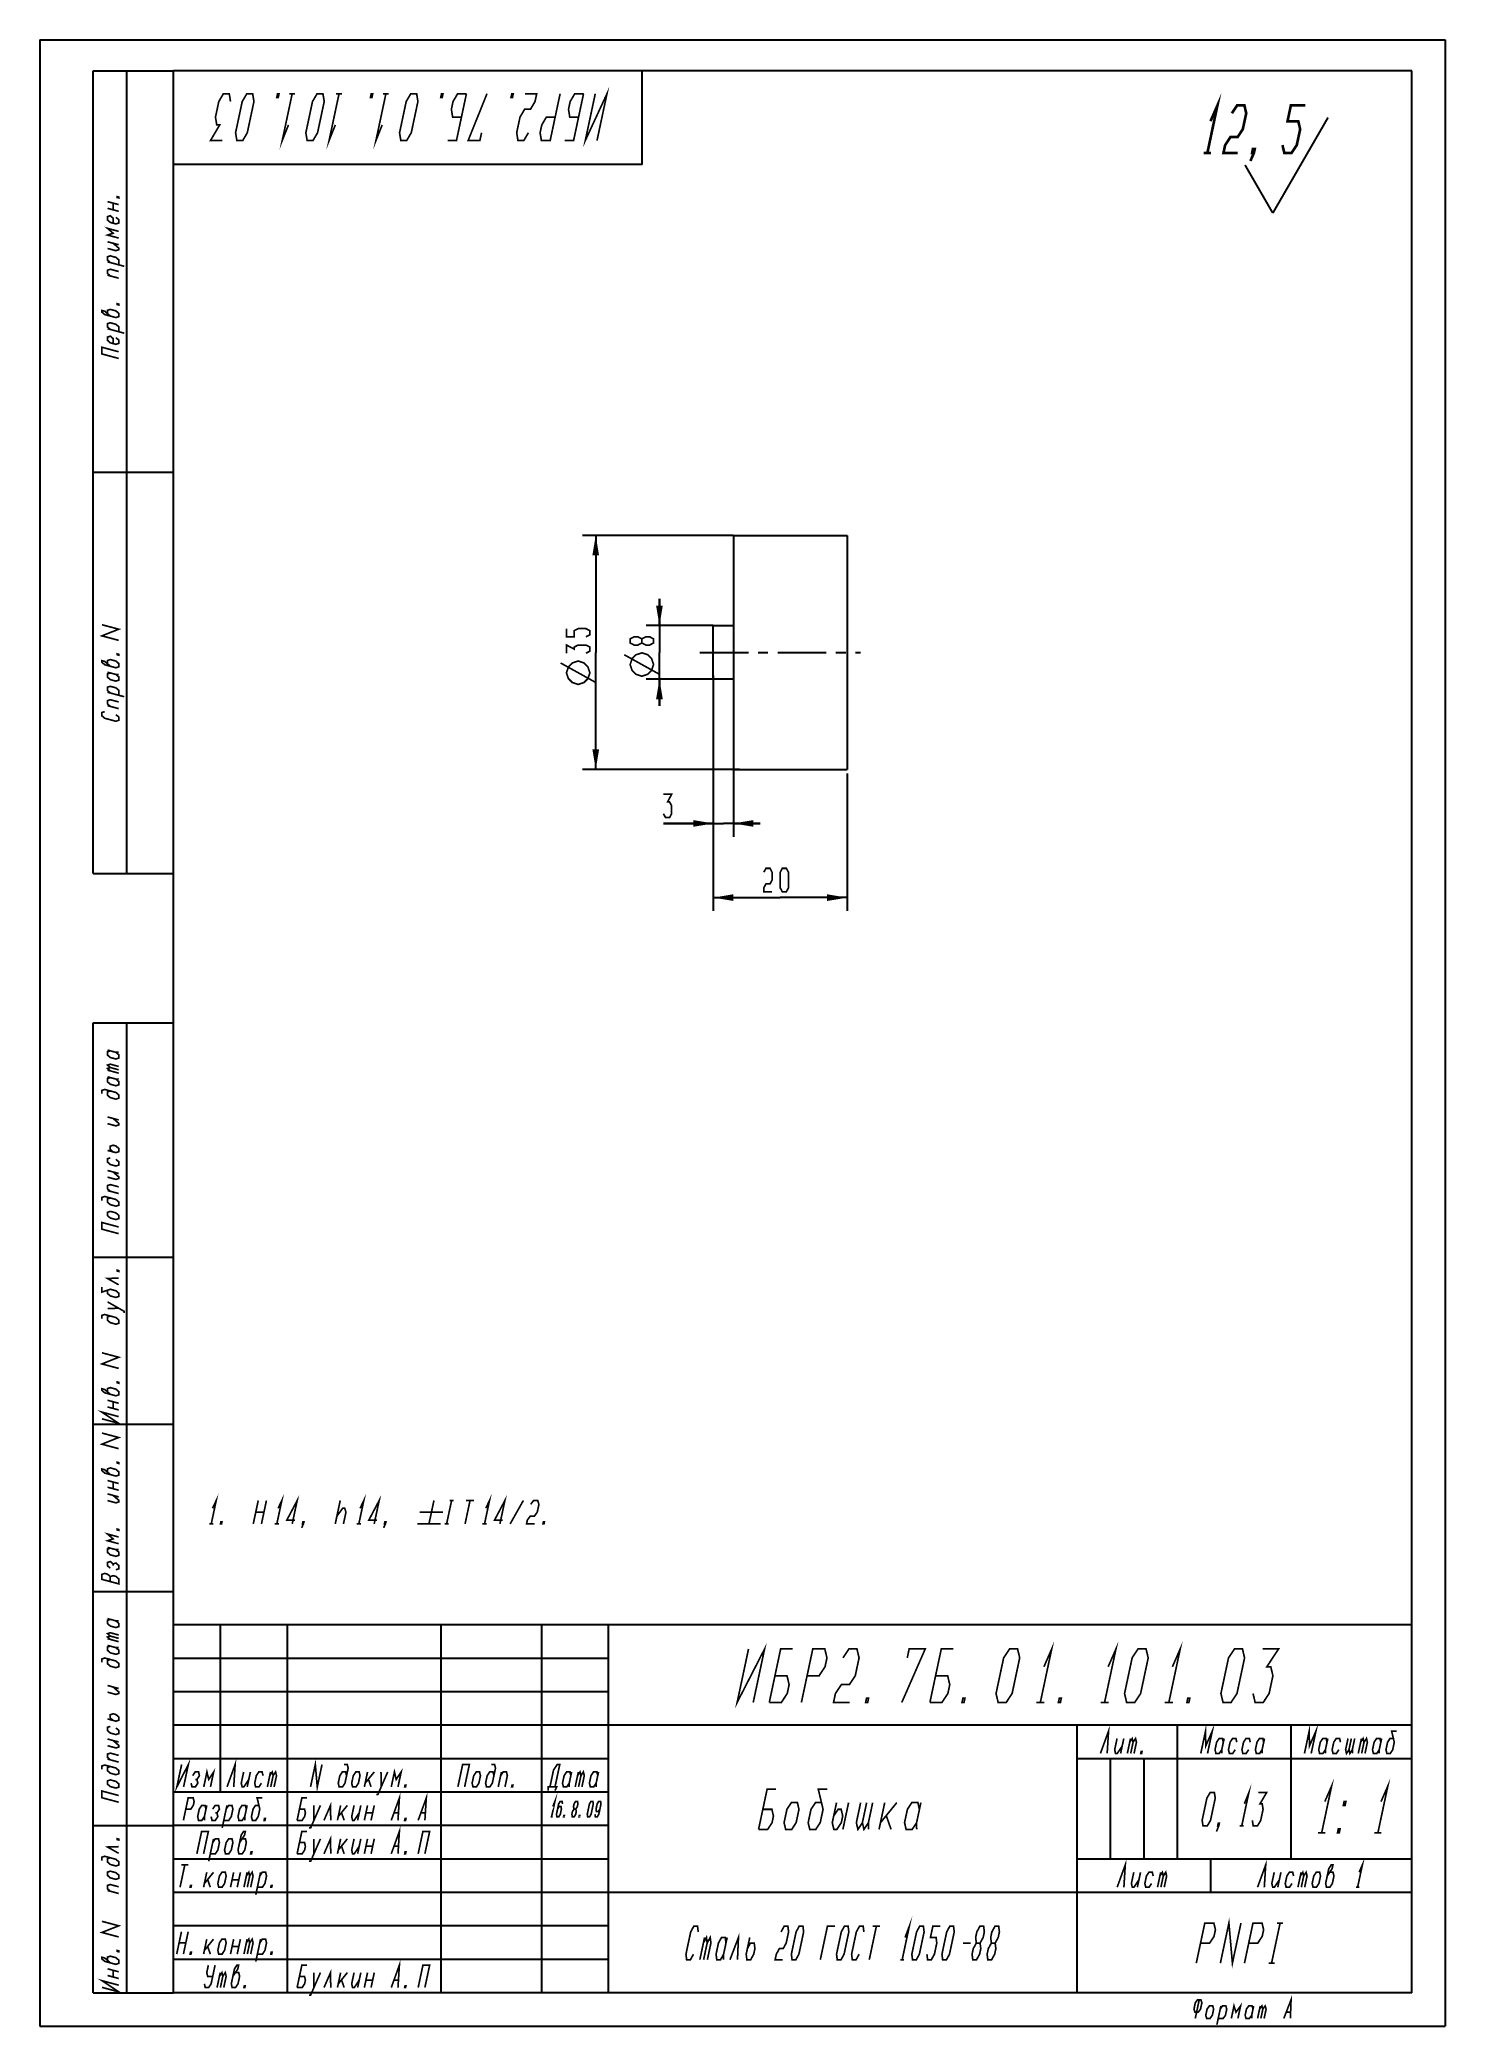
# Model space of a CAD drawing. Header units: millimetres. Extents: x 0 to 210, y 0 to 297.
import ezdxf

# ---------------------------------------------------------------- set-up
doc = ezdxf.new("R2010")
doc.units = ezdxf.units.MM
doc.header["$LTSCALE"] = 19.36
doc.linetypes.add('CENTER', pattern=[0.6, 0.375, -0.075, 0.075, -0.075])
doc.layers.get('0').update_dxf_attribs({"linetype": 'CONTINUOUS'})
for name, color, linetype in [('ALL_AXIS', 7, 'CONTINUOUS'), ('ALL_DIMENSIONS', 7, 'CONTINUOUS'), ('ALL_SURF_FIN', 7, 'CONTINUOUS')]:
    doc.layers.add(name, color=color, linetype=linetype)
doc.styles.get("Standard").update_dxf_attribs({"font": 'txt', "width": 0.7})
doc.dimstyles.new('DIMSTYLE_1', dxfattribs={"dimtxt": 3.5, "dimasz": 3, "dimexe": 0.18, "dimexo": 0.0625, "dimgap": 0.09, "dimtad": 1, "dimdec": 5, "dimdsep": 46, "dimtxsty": 'STANDARD', "dimblk": '_FILLED', "dimblk1": '_FILLED', "dimblk2": '_FILLED', "dimcen": 0.09, "dimadec": 0, "dimazin": 0, "dimtp": 0.2, "dimtm": 0.2, "dimtfac": 1, "dimtdec": 5, "dimtofl": 0, "dimtmove": 0, "dimatfit": 3, "dimldrblk": '_FILLED', "dimfxl": 1, "dimtolj": 1, "dimarcsym": 0})
doc.dimstyles.new('DIMSTYLE_2', dxfattribs={"dimtxt": 3.5, "dimasz": 3, "dimexe": 0.18, "dimexo": 0.0625, "dimgap": 0.09, "dimtad": 1, "dimdsep": 46, "dimtxsty": 'STANDARD', "dimblk": '_FILLED', "dimblk1": '_FILLED', "dimblk2": '_FILLED', "dimcen": 0.09, "dimadec": 0, "dimazin": 0, "dimtp": 0.3, "dimtm": 0.3, "dimtfac": 1, "dimtofl": 0, "dimtmove": 0, "dimatfit": 3, "dimldrblk": '_FILLED', "dimfxl": 1, "dimtolj": 1, "dimarcsym": 0})
doc.dimstyles.new('DIMSTYLE_3', dxfattribs={"dimtxt": 3.5, "dimasz": 3, "dimexe": 0.18, "dimexo": 0.0625, "dimgap": 0.09, "dimtad": 1, "dimdec": 5, "dimdsep": 46, "dimtxsty": 'STANDARD', "dimblk": '_FILLED', "dimblk1": '_FILLED', "dimblk2": '_FILLED', "dimcen": 0.09, "dimadec": 0, "dimazin": 0, "dimtp": 0.1, "dimtm": 0.1, "dimtfac": 1, "dimtdec": 5, "dimtofl": 0, "dimtmove": 0, "dimatfit": 3, "dimldrblk": '_FILLED', "dimfxl": 1, "dimtolj": 1, "dimarcsym": 0})
doc.dimstyles.new('DIMSTYLE_4', dxfattribs={"dimtxt": 3.5, "dimasz": 3, "dimexe": 0.18, "dimexo": 0.0625, "dimgap": 0.09, "dimtad": 1, "dimdsep": 46, "dimtxsty": 'STANDARD', "dimblk": '_FILLED', "dimblk1": '_FILLED', "dimblk2": '_FILLED', "dimcen": 0.09, "dimadec": 0, "dimazin": 0, "dimtp": 0.2, "dimtm": 0.2, "dimtfac": 1, "dimtofl": 0, "dimtmove": 0, "dimatfit": 3, "dimldrblk": '_FILLED', "dimfxl": 1, "dimtolj": 1, "dimarcsym": 0})

msp = doc.modelspace()

# ---------------------------------------------------------------- blocks, each defined once
blk = doc.blocks.new('_FILLED')
at = {"color": 0, "linetype": 'BYBLOCK'}
blk.add_solid([(0, 0), (-1, 0.167), (-1, -0.167)], dxfattribs=at)
blk = doc.blocks.new('*D0')
at = {"layer": 'ALL_DIMENSIONS', "color": 2, "linetype": 'CONTINUOUS'}
for p, q in [((100.64, 201.47), (100.64, 166.74)), ((120.64, 187.3), (120.64, 166.74)), ((100.64, 168.74), (110.64, 168.74)), ((120.64, 168.74), (110.64, 168.74))]:
    blk.add_line(p, q, dxfattribs=at)
at = {"layer": 'ALL_DIMENSIONS', "color": 2, "linetype": 'CONTINUOUS', "xscale": 3, "yscale": 3, "zscale": 3, "rotation": 180}
blk.add_blockref('_FILLED', (100.64, 168.74), dxfattribs=at)
at = {"layer": 'ALL_DIMENSIONS', "color": 2, "linetype": 'CONTINUOUS', "xscale": 3, "yscale": 3, "zscale": 3}
blk.add_blockref('_FILLED', (120.64, 168.74), dxfattribs=at)
blk = doc.blocks.new('*D1')
at = {"layer": 'ALL_DIMENSIONS', "color": 2, "linetype": 'CONTINUOUS'}
for p, q in [((103.61, 222.9), (81.07, 222.9)), ((83.07, 222.9), (83.07, 205.4)), ((83.07, 187.9), (83.07, 205.4)), ((104.53, 187.9), (81.07, 187.9))]:
    blk.add_line(p, q, dxfattribs=at)
at = {"layer": 'ALL_DIMENSIONS', "color": 2, "linetype": 'CONTINUOUS', "xscale": 3, "yscale": 3, "zscale": 3}
for p, rotation in [((83.07, 222.9), 90), ((83.07, 187.9), 270)]:
    blk.add_blockref('_FILLED', p, dxfattribs=dict(at, rotation=rotation))
blk = doc.blocks.new('*D2')
at = {"layer": 'ALL_DIMENSIONS', "color": 2, "linetype": 'CONTINUOUS'}
for p, q in [((100.64, 201.93), (100.64, 177.83)), ((103.64, 187.77), (103.64, 177.83)), ((100.64, 179.83), (93.19, 179.83)), ((93.19, 179.83), (102.14, 179.83)), ((107.64, 179.83), (102.14, 179.83)), ((103.64, 179.83), (107.64, 179.83))]:
    blk.add_line(p, q, dxfattribs=at)
at = {"layer": 'ALL_DIMENSIONS', "color": 2, "linetype": 'CONTINUOUS', "xscale": 3, "yscale": 3, "zscale": 3}
blk.add_blockref('_FILLED', (100.64, 179.83), dxfattribs=at)
at = {"layer": 'ALL_DIMENSIONS', "color": 2, "linetype": 'CONTINUOUS', "xscale": 3, "yscale": 3, "zscale": 3, "rotation": 180}
blk.add_blockref('_FILLED', (103.64, 179.83), dxfattribs=at)
blk = doc.blocks.new('*D3')
at = {"layer": 'ALL_DIMENSIONS', "color": 2, "linetype": 'CONTINUOUS'}
for p, q in [((92.59, 209.4), (92.59, 213.4)), ((92.59, 213.4), (92.59, 205.4)), ((100.64, 209.4), (90.59, 209.4)), ((92.59, 197.4), (92.59, 205.4)), ((100.64, 201.4), (90.59, 201.4)), ((92.59, 201.4), (92.59, 197.4))]:
    blk.add_line(p, q, dxfattribs=at)
at = {"layer": 'ALL_DIMENSIONS', "color": 2, "linetype": 'CONTINUOUS', "xscale": 3, "yscale": 3, "zscale": 3}
for p, rotation in [((92.59, 209.4), 270), ((92.59, 201.4), 90)]:
    blk.add_blockref('_FILLED', p, dxfattribs=dict(at, rotation=rotation))
blk = doc.blocks.new('SYM_2_BL0', base_point=(183.21, 279.14))
at = {"layer": 'ALL_SURF_FIN', "color": 2, "linetype": 'CONTINUOUS'}
for points, const_width in [([(174.93, 284.82), (175.97, 287.2), (174.46, 280.06)], 0.396), ([(178.13, 286.01), (178.92, 287.2), (179.99, 287.2), (180.27, 286.01), (179.76, 283.63), (178.98, 282.44), (177.91, 282.44), (177.12, 281.25), (176.86, 280.06), (179.01, 280.06)], 0.396), ([(184.24, 271.08), (192.49, 285.37)], 0.297), ([(185.68, 281.25), (185.96, 280.06), (187.03, 280.06), (187.82, 281.25), (188.33, 283.63), (188.04, 284.82), (186.44, 284.82), (186.94, 287.2), (189.09, 287.2)], 0.396), ([(173.92, 280.06), (174.99, 280.06)], 0.396), ([(181.41, 280.06), (181.15, 280.06), (181.27, 280.66), (181.54, 280.66), (181.41, 280.06), (180.89, 278.87)], 0.396), ([(184.24, 271.08), (180.09, 278.27)], 0.297)]:
    blk.add_lwpolyline(points, dxfattribs=dict(at, const_width=const_width))

# ---------------------------------------------------------------- dimensions: what is measured, and where the dimension line sits
at = {"layer": 'ALL_DIMENSIONS', "color": 2, "linetype": 'CONTINUOUS'}
for base, p1, p2, dimstyle, picture, middle in [((83.071403, 222.896374), (104.533941, 187.896374), (103.605306, 222.896374), 'DIMSTYLE_2', '*D1', (82.196403, 200.613041)), ((92.589913, 209.396374), (100.640234, 201.396374), (100.640234, 209.396374), 'DIMSTYLE_4', '*D3', (91.714913, 201.838041))]:
    dim = msp.add_linear_dim(base=base, p1=p1, p2=p2, angle=90, text='%%c<>', dimstyle=dimstyle, dxfattribs=at)
    dim.commit()
    dim.dimension.update_dxf_attribs({"geometry": picture, "text_midpoint": middle, "dimtype": 160})
for base, p1, p2, dimstyle, picture, middle in [((103.640234, 179.830469), (100.640234, 201.929819), (103.640234, 187.768134), 'DIMSTYLE_3', '*D2', (93.189788, 180.705469)), ((120.640234, 168.743727), (100.640234, 201.465502), (120.640234, 187.303816), 'DIMSTYLE_1', '*D0', (108.190234, 169.618727))]:
    dim = msp.add_linear_dim(base=base, p1=p1, p2=p2, dimstyle=dimstyle, dxfattribs=at)
    dim.commit()
    dim.dimension.update_dxf_attribs({"geometry": picture, "text_midpoint": middle, "dimtype": 160})

# ---------------------------------------------------------------- linework, layer by layer
at = {"color": 7, "linetype": 'CONTINUOUS'}
for p, q in [((0, 297), (0, 0)), ((0, 297), (210, 297)), ((210, 297), (210, 0)), ((8, 172.349899), (8, 292.349899)), ((8, 292.349899), (20, 292.349899)), ((13, 172.349899), (13, 292.349899)), ((90, 292.349899), (20, 292.349899)), ((20, 278.349899), (20, 292.349899)), ((20, 172.349899), (20, 292.349899)), ((20, 5), (20, 292.349899)), ((205, 292.349899), (20, 292.349899)), ((90, 278.349899), (90, 292.349899)), ((205, 5), (205, 292.349899)), ((90, 278.349899), (20, 278.349899)), ((8, 232.349899), (20, 232.349899)), ((8, 172.349899), (20, 172.349899)), ((8, 5), (8, 150)), ((8, 150), (20, 150)), ((13, 5), (13, 150)), ((20, 5), (20, 150)), ((8, 115), (20, 115)), ((8, 90), (20, 90)), ((8, 65), (20, 65)), ((205, 60), (20, 60)), ((20, 5), (20, 60)), ((27, 35), (27, 60)), ((37, 5), (37, 60)), ((60, 5), (60, 60)), ((75, 5), (75, 60)), ((85, 5), (85, 60)), ((205, 5), (205, 60)), ((85, 55), (20, 55)), ((85, 50), (20, 50)), ((205, 45), (20, 45)), ((155, 5), (155, 45)), ((170, 25), (170, 45)), ((187, 25), (187, 45)), ((85, 40), (20, 40)), ((205, 40), (155, 40)), ((160, 25), (160, 40)), ((165, 25), (165, 40)), ((85, 35), (20, 35)), ((8, 30), (20, 30)), ((85, 30), (20, 30)), ((85, 25), (20, 25)), ((205, 25), (155, 25)), ((175, 20), (175, 25)), ((205, 20), (20, 20)), ((85, 15), (20, 15)), ((85, 10), (20, 10)), ((8, 5), (20, 5)), ((205, 5), (20, 5)), ((205, 5), (20, 5)), ((0, 0), (210, 0))]:
    msp.add_line(p, q, dxfattribs=at)
at = {"color": 2, "linetype": 'CONTINUOUS', "const_width": 0.25}
for points in [[(27.262108, 281.928088), (25.512109, 281.928088), (26.88307, 284.26142), (26.445573, 284.26142), (26.256049, 285.428086), (26.752016, 287.761418), (27.437496, 288.928084), (28.312501, 288.928084), (28.502015, 287.761418)], [(31.812499, 288.928084), (32.002013, 287.761418), (31.01009, 283.094754), (30.324609, 281.928088), (29.449604, 281.928088), (29.260091, 283.094754), (30.252014, 287.761418), (30.937505, 288.928084), (31.812499, 288.928084)], [(35.531251, 288.928084), (35.750005, 288.928084), (35.626008, 288.344762), (35.407254, 288.344762), (35.531251, 288.928084)], [(37.164321, 284.26142), (36.230857, 281.928088), (37.718747, 288.928084)], [(38.156255, 288.928084), (37.28125, 288.928084)], [(42.312504, 288.928084), (42.502018, 287.761418), (41.510084, 283.094754), (40.824604, 281.928088), (39.949609, 281.928088), (39.760085, 283.094754), (40.752019, 287.761418), (41.437499, 288.928084), (42.312504, 288.928084)], [(44.164317, 284.26142), (43.230854, 281.928088), (44.718754, 288.928084)], [(45.156251, 288.928084), (44.281246, 288.928084)], [(49.531254, 288.928084), (49.749997, 288.928084), (49.626011, 288.344762), (49.407257, 288.344762), (49.531254, 288.928084)], [(51.164324, 284.26142), (50.23085, 281.928088), (51.71875, 288.928084)], [(52.156247, 288.928084), (51.281253, 288.928084)], [(56.312496, 288.928084), (56.502021, 287.761418), (55.510087, 283.094754), (54.824606, 281.928088), (53.949602, 281.928088), (53.760088, 283.094754), (54.752021, 287.761418), (55.437502, 288.928084), (56.312496, 288.928084)], [(60.031248, 288.928084), (60.250002, 288.928084), (60.126005, 288.344762), (59.907262, 288.344762), (60.031248, 288.928084)], [(63.75, 288.928084), (62.2621, 281.928088), (60.949608, 281.928088)], [(63.75, 288.928084), (62.437498, 288.928084), (61.752018, 287.761418), (61.504034, 286.594752), (61.693548, 285.428086), (63.00605, 285.428086)], [(66.812501, 288.928084), (64.012109, 281.928088), (65.762108, 281.928088), (66.010092, 283.094754)], [(70.531253, 288.928084), (70.749996, 288.928084), (70.62601, 288.344762), (70.407256, 288.344762), (70.531253, 288.928084)], [(73.010088, 283.094754), (72.324607, 281.928088), (71.449603, 281.928088), (71.260089, 283.094754), (71.756056, 285.428086), (72.441536, 286.594752), (73.31653, 286.594752), (74.002021, 287.761418), (74.250005, 288.928084), (72.499995, 288.928084)], [(77.750003, 288.928084), (76.262103, 281.928088), (74.949601, 281.928088), (74.760087, 283.094754), (75.00807, 284.26142), (75.693551, 285.428086), (77.006053, 285.428086)], [(81.250001, 288.928084), (79.762101, 281.928088), (78.449609, 281.928088)], [(81.250001, 288.928084), (79.937499, 288.928084), (79.252019, 287.761418), (79.004035, 286.594752), (79.193549, 285.428086), (80.506051, 285.428086)], [(83.262109, 281.928088), (84.749999, 288.928084), (81.5121, 281.928088), (83, 288.928084)], [(11.794094, 273.47491), (11.794094, 273.349893), (11.58576, 273.40573), (11.58576, 273.530727), (11.794094, 273.47491)], [(10.127428, 272.796477), (11.794094, 272.349902)], [(11.794094, 271.349891), (10.127428, 271.796486)], [(10.960764, 269.573197), (10.960764, 270.323195), (10.544096, 270.684842), (10.127428, 270.546482), (10.127428, 270.046477), (10.544096, 269.68483), (11.377426, 269.461543), (11.794094, 269.599902), (11.794094, 270.099908), (11.377426, 270.461555)], [(10.960764, 271.573199), (10.960764, 272.573189)], [(11.794094, 267.349908), (10.127428, 267.796482), (10.960764, 268.07318), (10.127428, 268.796473), (11.794094, 268.349898)], [(10.127428, 266.796471), (11.794094, 266.349896)], [(10.127428, 265.79648), (11.377426, 265.461539), (11.794094, 265.599898), (11.794094, 265.849891), (10.960764, 266.573184)], [(11.794094, 263.349904), (11.794094, 264.099902), (11.377426, 264.461549), (10.544096, 264.684836), (10.127428, 264.546477), (10.127428, 264.046471), (10.544096, 263.684846)], [(12.62743, 263.126617), (10.127428, 263.796479)], [(10.544096, 261.684844), (10.127428, 262.04649), (10.127428, 262.546475), (10.544096, 262.684834), (11.794094, 262.349893)], [(11.794094, 261.349902), (10.127428, 261.796477)], [(10.544096, 255.684838), (9.71076, 256.408131), (9.294097, 256.519764), (9.294097, 256.269771), (9.71076, 255.908125), (11.377426, 255.461551), (11.794094, 255.59991), (11.794094, 256.099895), (11.377426, 256.461541), (10.544096, 256.684828), (10.127428, 256.54649), (10.127428, 256.046484)], [(11.794094, 257.474895), (11.794094, 257.349898), (11.58576, 257.405715), (11.58576, 257.530732), (11.794094, 257.474895)], [(11.794094, 253.349895), (11.794094, 254.099893), (11.377426, 254.461539), (10.544096, 254.684826), (10.127428, 254.546488), (10.127428, 254.046482), (10.544096, 253.684836)], [(12.62743, 253.126607), (10.127428, 253.79649)], [(10.960764, 251.57318), (10.960764, 252.323199), (10.544096, 252.684846), (10.127428, 252.546486), (10.127428, 252.04648), (10.544096, 251.684834), (11.377426, 251.461547), (11.794094, 251.599906), (11.794094, 252.099891), (11.377426, 252.461537)], [(11.794094, 249.349891), (9.294097, 250.019773), (9.294097, 251.019764), (11.794094, 250.349902)], [(11.794094, 207.204057), (9.294097, 207.873939), (11.794094, 208.870729), (9.294097, 209.540611)], [(11.794094, 205.120738), (11.794094, 204.995742), (11.58576, 205.051559), (11.58576, 205.176555), (11.794094, 205.120738)], [(10.544096, 203.33066), (9.71076, 204.053953), (9.294097, 204.165607), (9.294097, 203.915615), (9.71076, 203.553969), (11.377426, 203.107373), (11.794094, 203.245732), (11.794094, 203.745738), (11.377426, 204.107385), (10.544096, 204.330672), (10.127428, 204.192313), (10.127428, 203.692307)], [(10.127428, 202.442324), (11.377426, 202.107383), (11.794094, 202.120725)], [(10.544096, 202.33067), (10.127428, 202.192311), (10.127428, 201.692305), (10.544096, 201.33068), (11.377426, 201.107371), (11.794094, 201.24573), (11.794094, 201.745736), (11.377426, 202.107383)], [(11.794094, 198.995736), (11.794094, 199.745734), (11.377426, 200.107381), (10.544096, 200.330668), (10.127428, 200.192309), (10.127428, 199.692324), (10.544096, 199.330678)], [(12.62743, 198.772449), (10.127428, 199.442311)], [(9.71076, 196.553951), (9.294097, 196.415613), (9.294097, 195.915607), (9.71076, 195.553961), (11.377426, 195.107387), (11.794094, 195.245725), (11.794094, 195.74573), (11.377426, 196.107377)], [(10.544096, 197.330676), (10.127428, 197.692322), (10.127428, 198.192307), (10.544096, 198.330666), (11.794094, 197.995725)], [(11.794094, 196.995734), (10.127428, 197.442309)], [(10.127428, 145.946582), (11.377426, 145.611641), (11.794094, 145.625004)], [(10.544096, 145.834938), (10.127428, 145.696579), (10.127428, 145.196584), (10.544096, 144.834937), (11.377426, 144.61165), (11.794094, 144.749999), (11.794094, 145.250005), (11.377426, 145.611641)], [(10.544096, 143.334941), (10.127428, 143.696577), (10.544096, 143.834937), (11.794094, 143.499995)], [(10.544096, 142.834936), (10.127428, 143.196582), (10.544096, 143.334941), (11.794094, 143)], [(11.794094, 142.500005), (10.127428, 142.946579)], [(10.544096, 139.834933), (10.127428, 139.696584), (10.127428, 139.196578), (10.544096, 138.834932), (11.377426, 138.611645), (11.794094, 138.750004), (11.794094, 139.249999), (11.377426, 139.611646), (9.71076, 140.05823), (9.294097, 139.919871), (9.294097, 139.419876)], [(10.127428, 141.946578), (11.377426, 141.611647), (11.794094, 141.625)], [(10.544096, 141.834935), (10.127428, 141.696586), (10.127428, 141.19658), (10.544096, 140.834934), (11.377426, 140.611646), (11.794094, 140.749995), (11.794094, 141.250001), (11.377426, 141.611647)], [(10.127428, 135.946583), (11.794094, 135.499998)], [(10.127428, 134.946582), (11.377426, 134.611641), (11.794094, 134.75), (11.794094, 135.000003), (10.960764, 135.723296)], [(10.127428, 130.946578), (11.377426, 130.611647), (11.794094, 130.749996), (11.794094, 131.250002), (11.377426, 131.611648), (10.960764, 131.723292), (10.544096, 131.584933), (10.544096, 131.084937), (10.960764, 130.723291)], [(10.544096, 129.834934), (10.127428, 129.696585), (10.127428, 129.196579), (10.544096, 128.834933), (11.377426, 128.611646), (11.794094, 128.750005), (11.794094, 129.25), (11.377426, 129.611646)], [(10.127428, 127.946586), (11.794094, 127.500001)], [(10.127428, 126.946585), (11.377426, 126.611644), (11.794094, 126.750003), (11.794094, 126.999995), (10.960764, 127.723288)], [(10.544096, 124.834939), (10.127428, 125.196586), (10.127428, 125.696581), (10.544096, 125.83494), (11.794094, 125.499999)], [(11.794094, 124.499998), (10.127428, 124.946583)], [(10.544096, 123.834938), (10.127428, 123.696579), (10.127428, 123.196584), (10.544096, 122.834937), (11.377426, 122.61165), (11.794094, 122.749999), (11.794094, 123.250005), (11.377426, 123.611641), (9.71076, 124.058226), (9.294097, 123.919877), (9.294097, 123.419871)], [(11.377426, 120.611648), (11.794094, 120.749997), (11.794094, 121.250003), (11.377426, 121.611649), (10.544096, 121.834937), (10.127428, 121.696577), (10.127428, 121.196582), (10.544096, 120.834936), (11.377426, 120.611648)], [(11.794094, 118.500003), (9.294097, 119.169875), (9.294097, 120.169876), (11.794094, 119.500004)], [(11.794094, 112.979163), (11.794094, 112.854167), (11.58576, 112.909994), (11.58576, 113.03499), (11.794094, 112.979163)], [(10.127428, 110.050746), (10.127428, 109.550751), (10.544096, 109.189104), (11.377426, 108.965817), (11.794094, 109.104166), (11.794094, 109.604172), (11.377426, 109.965808), (10.544096, 110.189105), (9.294097, 109.774038), (9.294097, 110.524036)], [(11.794094, 110.854165), (10.127428, 111.800745), (11.794094, 111.854166)], [(12.62743, 106.630874), (12.62743, 106.880877), (10.127428, 108.300747)], [(10.127428, 107.300746), (11.794094, 107.354167)], [(10.544096, 106.189102), (10.127428, 106.050753), (10.127428, 105.550747), (10.544096, 105.189101), (11.377426, 104.965813), (11.794094, 105.104162), (11.794094, 105.604168), (11.377426, 105.965814), (9.71076, 106.412399), (9.294097, 106.27404), (9.294097, 105.774045)], [(11.794094, 98.354169), (9.294097, 99.024041), (11.794094, 100.02083), (9.294097, 100.690702)], [(10.544096, 94.480772), (9.71076, 95.204065), (9.294097, 95.315709), (9.294097, 95.065706), (9.71076, 94.70406), (11.377426, 94.257475), (11.794094, 94.395834), (11.794094, 94.895829), (11.377426, 95.257476), (10.544096, 95.480773), (10.127428, 95.342414), (10.127428, 94.842419)], [(11.794094, 96.270829), (11.794094, 96.145833), (11.58576, 96.20166), (11.58576, 96.326656), (11.794094, 96.270829)], [(9.294097, 90.81571), (11.794094, 90.145838), (9.294097, 91.815711), (11.794094, 91.145828)], [(10.127428, 93.592415), (11.794094, 93.14583)], [(11.794094, 92.145829), (10.127428, 92.592414)], [(10.960764, 92.369127), (10.960764, 93.369128)], [(11.794094, 86.354168), (9.294097, 87.02404), (11.794094, 88.020834), (9.294097, 88.690707)], [(10.544096, 82.480771), (9.71076, 83.204059), (9.294097, 83.315708), (9.294097, 83.065705), (9.71076, 82.704059), (11.377426, 82.257479), (11.794094, 82.395833), (11.794094, 82.895833), (11.377426, 83.25748), (10.544096, 83.480772), (10.127428, 83.342413), (10.127428, 82.842418)], [(11.794094, 84.270833), (11.794094, 84.145832), (11.58576, 84.201654), (11.58576, 84.326655), (11.794094, 84.270833)], [(10.127428, 81.592414), (11.794094, 81.145834)], [(11.794094, 80.145833), (10.127428, 80.592413)], [(10.960764, 80.369126), (10.960764, 81.369127)], [(10.127428, 79.592417), (11.794094, 79.145833)], [(10.127428, 78.592417), (11.377426, 78.25748), (11.794094, 78.395834), (11.794094, 78.645832), (10.960764, 79.369125)], [(25.813148, 77.438979), (26.367381, 78.605651), (25.623431, 75.105647)], [(31.901563, 75.105647), (32.645513, 78.605651)], [(33.870509, 78.605651), (33.126559, 75.105647)], [(35.613149, 77.438979), (36.167382, 78.605651), (35.423432, 75.105647)], [(37.720305, 75.105647), (38.464255, 78.605651), (36.925555, 75.68898), (38.150551, 75.68898)], [(44.895506, 78.605651), (44.151556, 75.105647)], [(44.399539, 76.272313), (45.260021, 77.438979), (45.56628, 77.438979), (45.748532, 76.855646), (45.376562, 75.105647)], [(47.863153, 77.438979), (48.417386, 78.605651), (47.673436, 75.105647)], [(49.970309, 75.105647), (50.714259, 78.605651), (49.175548, 75.68898), (50.400555, 75.68898)], [(58.895509, 78.605651), (58.151559, 75.105647)], [(61.53509, 78.605651), (60.79114, 75.105647)], [(61.228841, 78.605651), (61.841339, 78.605651)], [(64.291342, 78.605651), (63.547392, 75.105647)], [(63.678844, 78.605651), (64.90384, 78.605651)], [(66.64648, 77.438979), (67.200713, 78.605651), (66.456763, 75.105647)], [(68.753646, 75.105647), (69.497586, 78.605651), (67.958886, 75.68898), (69.183882, 75.68898)], [(70.284892, 75.105647), (72.253838, 78.605651)], [(73.354848, 78.022312), (73.785094, 78.605651), (74.397592, 78.605651), (74.579854, 78.022312), (74.331871, 76.855646), (73.901625, 76.272313), (73.289127, 76.272313), (72.858881, 75.68898), (72.734895, 75.105647), (73.959891, 75.105647)], [(11.794094, 74.270834), (11.794094, 74.145833), (11.58576, 74.201655), (11.58576, 74.326656), (11.794094, 74.270834)], [(25.317182, 75.105647), (25.92968, 75.105647)], [(27.154687, 75.105647), (27.001557, 75.105647), (27.063561, 75.397314), (27.21668, 75.397314), (27.154687, 75.105647)], [(32.273532, 76.855646), (33.498528, 76.855646)], [(35.117183, 75.105647), (35.729681, 75.105647)], [(39.40468, 75.105647), (39.251561, 75.105647), (39.313554, 75.397314), (39.466684, 75.397314), (39.40468, 75.105647), (39.127563, 74.522314)], [(47.367187, 75.105647), (47.979685, 75.105647)], [(51.654684, 75.105647), (51.501564, 75.105647), (51.563558, 75.397314), (51.716677, 75.397314), (51.654684, 75.105647), (51.377567, 74.522314)], [(56.40156, 75.105647), (59.901558, 75.105647)], [(56.773529, 76.855646), (60.273538, 76.855646)], [(60.484891, 75.105647), (61.097389, 75.105647)], [(66.150514, 75.105647), (66.763022, 75.105647)], [(75.338017, 75.105647), (75.184897, 75.105647), (75.246891, 75.397314), (75.40001, 75.397314), (75.338017, 75.105647)], [(11.794094, 72.145831), (10.127428, 72.592416), (10.960764, 72.869124), (10.127428, 73.592417), (11.794094, 73.145832)], [(10.127428, 71.592415), (11.377426, 71.257479), (11.794094, 71.270832)], [(10.544096, 71.480771), (10.127428, 71.342417), (10.127428, 70.842417), (10.544096, 70.480771), (11.377426, 70.257478), (11.794094, 70.395832), (11.794094, 70.895833), (11.377426, 71.257479)], [(11.377426, 68.257481), (11.794094, 68.395835), (11.794094, 68.895836), (11.377426, 69.257477), (10.960764, 69.119123), (10.544096, 69.48077), (10.127428, 69.342416), (10.127428, 68.842415), (10.544096, 68.480769)], [(10.960764, 68.869125), (10.960764, 69.119123)], [(11.794094, 66.145836), (11.794094, 66.895834), (11.377426, 67.25748), (10.960764, 67.369124), (10.544096, 67.23077), (10.127428, 67.592417), (9.71076, 67.70406), (9.294097, 67.565706), (9.294097, 66.815708), (11.794094, 66.145836)], [(10.544096, 66.480772), (10.544096, 67.23077)], [(10.127428, 60.94658), (11.377426, 60.611644), (11.794094, 60.625001)], [(10.544096, 60.834936), (10.127428, 60.696582), (10.127428, 60.196582), (10.544096, 59.834935), (11.377426, 59.611648), (11.794094, 59.750002), (11.794094, 60.250002), (11.377426, 60.611644)], [(10.544096, 58.334939), (10.127428, 58.69658), (10.544096, 58.834934), (11.794094, 58.499998)], [(10.544096, 57.834938), (10.127428, 58.19658), (10.544096, 58.334939), (11.794094, 57.999998)], [(11.794094, 57.500002), (10.127428, 57.946582)], [(10.127428, 56.946581), (11.377426, 56.611645), (11.794094, 56.624998)], [(10.544096, 56.834938), (10.127428, 56.696583), (10.127428, 56.196583), (10.544096, 55.834937), (11.377426, 55.611644), (11.794094, 55.749998), (11.794094, 56.249999), (11.377426, 56.611645)], [(105.900453, 56.410637), (104.199997, 48.41064), (108.300451, 56.410637), (106.599995, 48.41064)], [(109.000004, 48.41064), (110.700449, 56.410637), (112.500453, 56.410637)], [(113.8, 48.41064), (115.500445, 56.410637), (117.300449, 56.410637), (117.617043, 55.077306), (117.333643, 53.74397), (116.450227, 52.410639), (114.650223, 52.410639)], [(120.017041, 55.077306), (120.900457, 56.410637), (122.100445, 56.410637), (122.417039, 55.077306), (121.850217, 52.410639), (120.966822, 51.077302), (119.766813, 51.077302), (118.883418, 49.743971), (118.599996, 48.41064), (120.999994, 48.41064)], [(128.800004, 48.41064), (132.300453, 56.410637), (129.900455, 56.410637), (129.617033, 55.077306)], [(133.000006, 48.41064), (134.700451, 56.410637), (136.500455, 56.410637)], [(143.199992, 48.41064), (142.883398, 49.743971), (144.017043, 55.077306), (144.900459, 56.410637), (146.100447, 56.410637), (146.417041, 55.077306), (145.283418, 49.743971), (144.400002, 48.41064), (143.199992, 48.41064)], [(150.033635, 53.74397), (151.200451, 56.410637), (149.500006, 48.41064)], [(159.633627, 53.74397), (160.800443, 56.410637), (159.099998, 48.41064)], [(162.399998, 48.41064), (162.083404, 49.743971), (163.217049, 55.077306), (164.100443, 56.410637), (165.300453, 56.410637), (165.617047, 55.077306), (164.483402, 49.743971), (163.600008, 48.41064), (162.399998, 48.41064)], [(169.233641, 53.74397), (170.400457, 56.410637), (168.69999, 48.41064)], [(176.800008, 48.41064), (176.483414, 49.743971), (177.617037, 55.077306), (178.500453, 56.410637), (179.700463, 56.410637), (180.017035, 55.077306), (178.883412, 49.743971), (177.999996, 48.41064), (176.800008, 48.41064)], [(182.700455, 56.410637), (185.100453, 56.410637), (183.333643, 53.74397), (183.933637, 53.74397), (184.25023, 52.410639), (183.683408, 49.743971), (182.799992, 48.41064), (181.600004, 48.41064), (181.28341, 49.743971)], [(10.544096, 54.834936), (10.127428, 54.696582), (10.127428, 54.196581), (10.544096, 53.834935), (11.377426, 53.611647), (11.794094, 53.750001), (11.794094, 54.250002), (11.377426, 54.611643), (9.71076, 55.058228), (9.294097, 54.919874), (9.294097, 54.419874)], [(10.127428, 50.946581), (11.794094, 50.500001)], [(10.127428, 49.94658), (11.377426, 49.611644), (11.794094, 49.749998), (11.794094, 50), (10.960764, 50.723293)], [(109.000004, 48.41064), (110.800008, 48.41064), (111.683402, 49.743971), (111.966824, 51.077302), (111.65023, 52.410639), (109.850227, 52.410639)], [(133.000006, 48.41064), (134.80001, 48.41064), (135.683404, 49.743971), (135.966826, 51.077302), (135.650232, 52.410639), (133.850229, 52.410639)], [(123.7, 48.41064), (123.399992, 48.41064), (123.541703, 49.077306), (123.841711, 49.077306), (123.7, 48.41064)], [(138.10001, 48.41064), (137.800002, 48.41064), (137.941713, 49.077306), (138.241699, 49.077306), (138.10001, 48.41064)], [(148.89999, 48.41064), (150.1, 48.41064)], [(152.499998, 48.41064), (152.19999, 48.41064), (152.341701, 49.077306), (152.641709, 49.077306), (152.499998, 48.41064)], [(158.500004, 48.41064), (159.699992, 48.41064)], [(168.099996, 48.41064), (169.300006, 48.41064)], [(171.700004, 48.41064), (171.399996, 48.41064), (171.541707, 49.077306), (171.841715, 49.077306), (171.700004, 48.41064)], [(10.127428, 45.946581), (11.377426, 45.611645), (11.794094, 45.749999), (11.794094, 46.25), (11.377426, 46.611646), (10.960764, 46.72329), (10.544096, 46.584936), (10.544096, 46.084935), (10.960764, 45.723289)], [(10.544096, 44.834937), (10.127428, 44.696583), (10.127428, 44.196582), (10.544096, 43.834936), (11.377426, 43.611646), (11.794094, 43.75), (11.794094, 44.25), (11.377426, 44.611647)], [(158.480002, 40.787578), (159.694557, 44.137581), (159.484998, 40.787578)], [(173.475, 40.787578), (174.187057, 44.137581), (174.214857, 41.904245), (175.192074, 44.137581), (174.479996, 40.787578)], [(188.964998, 40.787578), (189.677055, 44.137581), (189.704855, 41.904245), (190.682072, 44.137581), (189.969994, 40.787578)], [(10.127428, 42.946581), (11.794094, 42.500001)], [(10.127428, 41.946583), (11.377426, 41.611646), (11.794094, 41.75), (11.794094, 42.000001), (10.960764, 42.723291)], [(160.964713, 43.020914), (160.608674, 41.345912), (160.741254, 40.787578), (160.992492, 40.787578), (161.73235, 41.904245)], [(161.969709, 43.020914), (161.49499, 40.787578)], [(162.500008, 40.787578), (162.974705, 43.020914)], [(162.856025, 42.462581), (163.225965, 43.020914), (163.358523, 42.462581), (163.002506, 40.787578)], [(163.358523, 42.462581), (163.728463, 43.020914), (163.861043, 42.462581), (163.505004, 40.787578)], [(176.846027, 42.462581), (176.713469, 43.020914), (176.210949, 43.020914), (175.841031, 42.462581), (175.603672, 41.345912), (175.736252, 40.787578), (176.23875, 40.787578), (176.608668, 41.345912)], [(176.964707, 43.020914), (176.608668, 41.345912), (176.615629, 40.787578)], [(178.856041, 42.462581), (178.723461, 43.020914), (178.220963, 43.020914), (177.851023, 42.462581), (177.613686, 41.345912), (177.746244, 40.787578), (178.248742, 40.787578), (178.618682, 41.345912)], [(180.866033, 42.462581), (180.733453, 43.020914), (180.230955, 43.020914), (179.861037, 42.462581), (179.623678, 41.345912), (179.756258, 40.787578), (180.258756, 40.787578), (180.628674, 41.345912)], [(182.876025, 42.462581), (182.743467, 43.020914), (182.240969, 43.020914), (181.871029, 42.462581), (181.63367, 41.345912), (181.76625, 40.787578), (182.268748, 40.787578), (182.638688, 41.345912)], [(182.994705, 43.020914), (182.638688, 41.345912), (182.645627, 40.787578)], [(192.336025, 42.462581), (192.203467, 43.020914), (191.700969, 43.020914), (191.331029, 42.462581), (191.09367, 41.345912), (191.22625, 40.787578), (191.728748, 40.787578), (192.098688, 41.345912)], [(192.454705, 43.020914), (192.098688, 41.345912), (192.105627, 40.787578)], [(194.346039, 42.462581), (194.213459, 43.020914), (193.710961, 43.020914), (193.341043, 42.462581), (193.103684, 41.345912), (193.236242, 40.787578), (193.73874, 40.787578), (194.10868, 41.345912)], [(195.469715, 43.020914), (195.113676, 41.345912), (195.246256, 40.787578), (195.616174, 41.345912), (195.748754, 40.787578), (196.118672, 41.345912), (196.474711, 43.020914)], [(195.972213, 43.020914), (195.616174, 41.345912)], [(197.00501, 40.787578), (197.479707, 43.020914)], [(197.361027, 42.462581), (197.730967, 43.020914), (197.863525, 42.462581), (197.507508, 40.787578)], [(197.863525, 42.462581), (198.233465, 43.020914), (198.366023, 42.462581), (198.010006, 40.787578)], [(200.376037, 42.462581), (200.243457, 43.020914), (199.740959, 43.020914), (199.371041, 42.462581), (199.133682, 41.345912), (199.26624, 40.787578), (199.76876, 40.787578), (200.138678, 41.345912)], [(200.494717, 43.020914), (200.138678, 41.345912), (200.145617, 40.787578)], [(202.253449, 43.020914), (201.750951, 43.020914), (201.381033, 42.462581), (201.143674, 41.345912), (201.276254, 40.787578), (201.778752, 40.787578), (202.14867, 41.345912), (202.386029, 42.462581), (201.988311, 44.137581), (202.742068, 44.137581)], [(10.544096, 38.834936), (10.127428, 38.696582), (10.127428, 38.196582), (10.544096, 37.834938), (11.377426, 37.611645), (11.794094, 37.749999), (11.794094, 38.25), (11.377426, 38.611646), (9.71076, 39.058229), (9.294097, 38.919872), (9.294097, 38.419874)], [(10.544096, 39.834937), (10.127428, 40.196581), (10.127428, 40.696581), (10.544096, 40.834935), (11.794094, 40.499999)], [(11.794094, 39.500001), (10.127428, 39.946583)], [(21.197069, 39.137578), (20.485002, 35.787579), (22.202065, 39.137578), (21.489998, 35.787579)], [(24.504997, 35.787579), (24.979705, 38.020912), (25.244854, 36.904245), (25.984712, 38.020912), (25.510004, 35.787579)], [(27.979998, 35.787579), (29.194563, 39.137578), (28.985005, 35.787579)], [(40.460003, 35.787579), (41.17206, 39.137578), (41.464999, 35.787579), (42.177066, 39.137578)], [(45.841033, 37.462579), (45.708464, 38.020912), (45.205955, 38.020912), (44.836037, 37.462579), (44.598678, 36.345912), (44.731247, 35.787579), (45.233745, 35.787579), (45.603674, 36.345912), (46.078382, 38.579245), (45.945813, 39.137578), (45.443314, 39.137578)], [(52.519999, 35.787579), (52.994707, 38.020912), (53.259856, 36.904245), (53.999714, 38.020912), (53.524995, 35.787579)], [(62.474999, 35.787579), (63.187066, 39.137578), (64.192063, 39.137578), (63.479995, 35.787579)], [(67.856029, 37.462579), (67.72346, 38.020912), (67.220962, 38.020912), (66.851033, 37.462579), (66.613674, 36.345912), (66.746254, 35.787579), (67.248752, 35.787579), (67.618681, 36.345912), (68.093389, 38.579245), (67.960819, 39.137578), (67.458311, 39.137578)], [(76.231251, 35.787579), (76.765299, 38.30008), (77.320187, 39.137578), (77.697065, 39.137578), (76.984998, 35.787579)], [(164.635619, 40.787578), (164.51, 40.787578), (164.56934, 41.066746), (164.694959, 41.066746), (164.635619, 40.787578)], [(196.118672, 41.345912), (196.125633, 40.787578)], [(11.377426, 35.611646), (11.794094, 35.75), (11.794094, 36.25), (11.377426, 36.611644), (10.544096, 36.834937), (10.127428, 36.696583), (10.127428, 36.196582), (10.544096, 35.834936), (11.377426, 35.611646)], [(22.613674, 36.345912), (22.746254, 35.787579), (23.248752, 35.787579), (23.618681, 36.345912), (23.486101, 36.904245), (23.856029, 37.462579), (23.72346, 38.020912), (23.220962, 38.020912), (22.851033, 37.462579)], [(23.234852, 36.904245), (23.486101, 36.904245)], [(30.464709, 38.020912), (30.108681, 36.345912), (30.24125, 35.787579), (30.492499, 35.787579), (31.232356, 36.904245)], [(31.469705, 38.020912), (30.994997, 35.787579)], [(33.361028, 37.462579), (33.228459, 38.020912), (32.725961, 38.020912), (32.356032, 37.462579), (32.118673, 36.345912), (32.251253, 35.787579), (32.753751, 35.787579), (33.12368, 36.345912)], [(34.009996, 35.787579), (34.484715, 38.020912)], [(34.366035, 37.462579), (34.735964, 38.020912), (34.868533, 37.462579), (34.512505, 35.787579)], [(34.868533, 37.462579), (35.238462, 38.020912), (35.371031, 37.462579), (35.015003, 35.787579)], [(46.608681, 36.345912), (46.74125, 35.787579), (47.243748, 35.787579), (47.613677, 36.345912), (47.851036, 37.462579), (47.718456, 38.020912), (47.215958, 38.020912), (46.846029, 37.462579), (46.608681, 36.345912)], [(48.974712, 38.020912), (48.500004, 35.787579)], [(48.618673, 36.345912), (49.979708, 38.020912)], [(49.114231, 36.904245), (49.505, 35.787579)], [(50.272647, 34.670912), (50.523896, 34.670912), (51.989711, 38.020912)], [(50.984715, 38.020912), (51.012505, 35.787579)], [(54.655621, 35.787579), (54.530002, 35.787579), (54.589342, 36.066747), (54.714961, 36.066747), (54.655621, 35.787579)], [(64.603682, 36.345912), (64.736251, 35.787579), (65.238749, 35.787579), (65.608678, 36.345912), (65.846037, 37.462579), (65.713457, 38.020912), (65.210959, 38.020912), (64.84103, 37.462579), (64.603682, 36.345912)], [(68.504997, 35.787579), (68.979705, 38.020912)], [(68.861036, 37.462579), (69.230965, 38.020912), (69.733463, 38.020912), (69.866032, 37.462579), (69.510004, 35.787579)], [(70.64063, 35.787579), (70.515, 35.787579), (70.57434, 36.066747), (70.699959, 36.066747), (70.64063, 35.787579)], [(75.986952, 35.229246), (75.980002, 35.787579), (77.236247, 35.787579), (76.991948, 35.229246)], [(79.351029, 37.462579), (79.21846, 38.020912), (78.715962, 38.020912), (78.346033, 37.462579), (78.108674, 36.345912), (78.241254, 35.787579), (78.743752, 35.787579), (79.113681, 36.345912)], [(79.469709, 38.020912), (79.113681, 36.345912), (79.12062, 35.787579)], [(79.999997, 35.787579), (80.474705, 38.020912)], [(80.356036, 37.462579), (80.725965, 38.020912), (80.858534, 37.462579), (80.502495, 35.787579)], [(80.858534, 37.462579), (81.228463, 38.020912), (81.361032, 37.462579), (81.005004, 35.787579)], [(83.371035, 37.462579), (83.238455, 38.020912), (82.735957, 38.020912), (82.366028, 37.462579), (82.12868, 36.345912), (82.261249, 35.787579), (82.763747, 35.787579), (83.133676, 36.345912)], [(83.489715, 38.020912), (83.133676, 36.345912), (83.140626, 35.787579)], [(179.989771, 33.277481), (180.656539, 34.944148), (179.59375, 29.944148)], [(192.004436, 33.588476), (193.025395, 35.921808), (191.537494, 28.921809)], [(200.404439, 33.588476), (201.425398, 35.921808), (199.937498, 28.921809)], [(11.794094, 33.5), (9.294097, 34.169873), (9.294097, 35.169874), (11.794094, 34.499999)], [(21.465001, 30.787579), (22.177068, 34.137579), (22.930815, 34.137579), (23.063385, 33.579246), (22.944705, 33.020912), (22.574787, 32.462579), (21.821029, 32.462579)], [(24.836028, 32.462579), (24.703459, 33.020912), (24.200961, 33.020912), (23.831032, 32.462579), (23.593673, 31.345913), (23.726253, 30.787579), (24.228751, 30.787579), (24.59868, 31.345913)], [(24.954708, 33.020912), (24.59868, 31.345913), (24.60563, 30.787579)], [(25.603676, 31.345913), (25.736245, 30.787579), (26.238754, 30.787579), (26.608683, 31.345913), (26.476103, 31.904246), (26.846031, 32.462579), (26.713462, 33.020912), (26.210964, 33.020912), (25.841035, 32.462579)], [(27.25765, 29.670913), (27.969707, 33.020912)], [(27.494999, 30.787579), (28.248746, 30.787579), (28.618675, 31.345913), (28.856034, 32.462579), (28.723465, 33.020912), (28.220956, 33.020912), (27.851027, 32.462579)], [(30.866037, 32.462579), (30.733457, 33.020912), (30.230959, 33.020912), (29.86103, 32.462579), (29.623682, 31.345913), (29.756251, 30.787579), (30.258749, 30.787579), (30.628678, 31.345913)], [(30.984706, 33.020912), (30.628678, 31.345913), (30.635628, 30.787579)], [(32.74346, 33.020912), (32.240962, 33.020912), (31.871033, 32.462579), (31.633674, 31.345913), (31.766254, 30.787579), (32.268752, 30.787579), (32.638681, 31.345913), (32.876029, 32.462579), (32.478311, 34.137579), (33.232068, 34.137579)], [(38.45, 30.787579), (39.162067, 34.137579), (39.915814, 34.137579)], [(40.222644, 29.670913), (40.473893, 29.670913), (41.939707, 33.020912)], [(40.934711, 33.020912), (40.962501, 30.787579)], [(42.469995, 30.787579), (43.447212, 33.020912), (43.475002, 30.787579)], [(44.954706, 33.020912), (44.479998, 30.787579)], [(44.598678, 31.345913), (45.959713, 33.020912)], [(46.964709, 33.020912), (46.608681, 31.345913), (46.74125, 30.787579), (46.992499, 30.787579), (47.732356, 31.904246)], [(47.969705, 33.020912), (47.494997, 30.787579)], [(48.500004, 30.787579), (48.974712, 33.020912)], [(49.979708, 33.020912), (49.505, 30.787579)], [(52.519999, 30.787579), (53.734564, 34.137579), (53.524995, 30.787579)], [(56.540005, 30.787579), (57.75456, 34.137579), (57.545001, 30.787579)], [(76.660294, 32.857642), (76.967005, 33.624309), (76.478128, 31.324307)], [(78.107396, 33.240974), (78.045134, 33.624309), (77.75763, 33.624309), (77.532398, 33.240974), (77.20648, 31.707642), (77.268753, 31.324307), (77.556246, 31.324307), (77.781478, 31.707642), (77.944437, 32.47431), (77.882175, 32.857642), (77.594671, 32.857642), (77.369439, 32.47431)], [(80.100694, 32.47431), (80.325915, 32.857642), (80.407405, 33.240974), (80.345133, 33.624309), (80.057629, 33.624309), (79.832397, 33.240974), (79.750918, 32.857642), (79.81319, 32.47431)], [(81.868751, 31.324307), (81.806479, 31.707642), (82.132396, 33.240974), (82.357628, 33.624309), (82.645132, 33.624309), (82.707404, 33.240974), (82.381476, 31.707642), (82.156255, 31.324307), (81.868751, 31.324307)], [(82.956483, 31.707642), (83.018745, 31.324307), (83.306249, 31.324307), (83.53148, 31.707642), (83.857398, 33.240974), (83.795126, 33.624309), (83.507633, 33.624309), (83.282401, 33.240974), (83.119442, 32.47431), (83.181715, 32.090975), (83.469208, 32.090975), (83.694439, 32.47431)], [(107.399998, 29.432979), (108.675343, 35.432979), (110.025346, 35.432979)], [(111.212551, 30.432977), (111.449996, 29.432979), (112.349998, 29.432979), (113.012555, 30.432977), (113.437666, 32.432979), (113.200221, 33.432977), (112.300219, 33.432977), (111.637662, 32.432979), (111.212551, 30.432977)], [(116.800229, 33.432977), (115.900227, 33.432977), (115.23767, 32.432979), (114.812559, 30.432977), (115.050004, 29.432979), (115.950006, 29.432979), (116.612562, 30.432977), (117.037674, 32.432979), (116.325338, 35.432979), (117.67533, 35.432979)], [(119.050223, 33.432977), (118.412566, 30.432977), (118.64999, 29.432979), (119.100002, 29.432979), (119.762559, 30.432977), (119.975104, 31.432978), (119.73768, 32.432979), (119.287668, 32.432979), (118.625111, 31.432978)], [(120.850227, 33.432977), (120.000004, 29.432979)], [(122.65023, 33.432977), (122.012553, 30.432977), (122.249998, 29.432979), (122.912555, 30.432977), (123.15, 29.432979), (123.812557, 30.432977), (124.450234, 33.432977)], [(123.550232, 33.432977), (122.912555, 30.432977)], [(126.250217, 33.432977), (125.399994, 29.432979)], [(125.612561, 30.432977), (128.050221, 33.432977)], [(131.437662, 32.432979), (131.200217, 33.432977), (130.300236, 33.432977), (129.63768, 32.432979), (129.212547, 30.432977), (129.449992, 29.432979), (130.349994, 29.432979), (131.012551, 30.432977)], [(131.650229, 33.432977), (131.012551, 30.432977), (131.02499, 29.432979)], [(173.812498, 29.944148), (173.677125, 30.777482), (174.385658, 34.110815), (174.875287, 34.944148), (175.500289, 34.944148), (175.635662, 34.110815), (174.927129, 30.777482), (174.4375, 29.944148), (173.812498, 29.944148)], [(182.062777, 34.944148), (183.312781, 34.944148), (182.333523, 33.277481), (182.646014, 33.277481), (182.781387, 32.444148), (182.427131, 30.777482), (181.937502, 29.944148), (181.3125, 29.944148), (181.177127, 30.777482)], [(195.030445, 33.00514), (194.767949, 33.00514), (194.891936, 33.588476), (195.154432, 33.588476), (195.030445, 33.00514)], [(26.224854, 31.904246), (26.476103, 31.904246)], [(33.650627, 30.787579), (33.524997, 30.787579), (33.584337, 31.066747), (33.709967, 31.066747), (33.650627, 30.787579)], [(38.45, 30.787579), (39.203747, 30.787579), (39.573676, 31.345913), (39.692355, 31.904246), (39.559786, 32.462579), (38.806028, 32.462579)], [(45.094226, 31.904246), (45.485005, 30.787579)], [(48.737353, 31.904246), (49.742359, 31.904246)], [(52.519999, 25.78758), (53.734564, 29.137579), (53.524995, 25.78758)], [(53.008607, 31.904246), (53.511105, 31.904246)], [(54.655621, 30.787579), (54.530002, 30.787579), (54.589342, 31.066747), (54.714961, 31.066747), (54.655621, 30.787579)], [(57.028603, 31.904246), (57.531101, 31.904246)], [(76.334376, 31.324307), (76.62188, 31.324307)], [(78.346871, 31.324307), (78.274995, 31.324307), (78.31574, 31.515975), (78.387616, 31.515975), (78.346871, 31.324307)], [(79.568752, 31.324307), (79.856245, 31.324307), (80.081477, 31.707642), (80.162956, 32.090975), (80.100694, 32.47431), (79.81319, 32.47431), (79.587959, 32.090975), (79.506479, 31.707642), (79.568752, 31.324307)], [(80.64687, 31.324307), (80.575005, 31.324307), (80.615739, 31.515975), (80.687615, 31.515975), (80.64687, 31.324307)], [(107.399998, 29.432979), (108.750001, 29.432979), (109.412547, 30.432977), (109.625113, 31.432978), (109.387668, 32.432979), (108.037665, 32.432979)], [(123.812557, 30.432977), (123.824996, 29.432979)], [(126.500123, 31.432978), (127.199998, 29.432979)], [(176.15625, 29.944148), (175.999994, 29.944148), (176.088574, 30.360816), (176.244809, 30.360816), (176.15625, 29.944148), (175.822877, 29.110815)], [(179.28126, 29.944148), (179.90624, 29.944148)], [(11.794094, 25.854168), (10.127428, 26.800748), (11.794094, 26.854166)], [(11.794094, 27.979166), (11.794094, 27.854167), (11.58576, 27.909989), (11.58576, 28.03499), (11.794094, 27.979166)], [(23.475004, 25.78758), (24.187061, 29.137579), (25.192067, 29.137579), (24.48, 25.78758)], [(25.247647, 24.670913), (25.959715, 28.020913)], [(25.484996, 25.78758), (26.238754, 25.78758), (26.608683, 26.345913), (26.846031, 27.46258), (26.713462, 28.020913), (26.210964, 28.020913), (25.841035, 27.46258)], [(27.613679, 26.345913), (27.746248, 25.78758), (28.248746, 25.78758), (28.618675, 26.345913), (28.856034, 27.46258), (28.723465, 28.020913), (28.220956, 28.020913), (27.851027, 27.46258), (27.613679, 26.345913)], [(29.86103, 27.46258), (30.600888, 28.579246), (30.719567, 29.137579), (30.468318, 29.137579), (30.09839, 28.579246), (29.623682, 26.345913), (29.756251, 25.78758), (30.258749, 25.78758), (30.628678, 26.345913), (30.866037, 27.46258), (30.733457, 28.020913), (30.230959, 28.020913)], [(38.45, 25.78758), (39.162067, 29.137579), (39.915814, 29.137579)], [(38.45, 25.78758), (39.203747, 25.78758), (39.573676, 26.345913), (39.692355, 26.904246), (39.559786, 27.46258), (38.806028, 27.46258)], [(40.222644, 24.670913), (40.473893, 24.670913), (41.939707, 28.020913)], [(40.934711, 28.020913), (40.962501, 25.78758)], [(42.469995, 25.78758), (43.447212, 28.020913), (43.475002, 25.78758)], [(44.954706, 28.020913), (44.479998, 25.78758)], [(44.598678, 26.345913), (45.959713, 28.020913)], [(45.094226, 26.904246), (45.485005, 25.78758)], [(46.964709, 28.020913), (46.608681, 26.345913), (46.74125, 25.78758), (46.992499, 25.78758), (47.732356, 26.904246)], [(47.969705, 28.020913), (47.494997, 25.78758)], [(48.500004, 25.78758), (48.974712, 28.020913)], [(48.737353, 26.904246), (49.742359, 26.904246)], [(49.979708, 28.020913), (49.505, 25.78758)], [(53.008607, 26.904246), (53.511105, 26.904246)], [(56.540005, 25.78758), (57.252062, 29.137579), (58.257068, 29.137579), (57.545001, 25.78758)], [(191.012502, 28.921809), (192.062508, 28.921809)], [(194.162498, 28.921809), (193.900002, 28.921809), (194.023988, 29.505142), (194.286484, 29.505142), (194.162498, 28.921809)], [(199.412506, 28.921809), (200.46249, 28.921809)], [(10.544096, 25.189103), (10.127428, 25.050749), (10.127428, 24.550749), (10.544096, 24.189102), (11.377426, 23.965812), (11.794094, 24.104166), (11.794094, 24.604167), (11.377426, 24.965813), (9.71076, 25.412393), (9.294097, 25.274039), (9.294097, 24.774038)], [(21.67456, 24.13758), (20.962503, 20.787579)], [(21.172062, 24.13758), (22.177068, 24.13758)], [(31.640624, 25.78758), (31.515005, 25.78758), (31.574334, 26.066745), (31.699964, 26.066745), (31.640624, 25.78758)], [(54.655621, 25.78758), (54.530002, 25.78758), (54.589342, 26.066745), (54.714961, 26.066745), (54.655621, 25.78758)], [(160.98001, 20.787579), (162.194564, 24.13758), (161.985006, 20.787579)], [(181.959996, 20.787579), (183.174572, 24.13758), (182.964992, 20.787579)], [(192.366039, 22.46258), (193.105896, 23.579247), (193.224555, 24.13758), (192.973316, 24.13758), (192.603377, 23.579247), (192.12868, 21.345912), (192.26126, 20.787579), (192.763758, 20.787579), (193.133676, 21.345912), (193.371035, 22.46258), (193.238455, 23.020913), (192.735957, 23.020913)], [(197.132842, 23.020913), (197.621439, 24.13758), (196.909383, 20.787579)], [(11.377426, 21.965812), (11.794094, 22.104167), (11.794094, 22.604167), (11.377426, 22.965811), (10.544096, 23.189104), (10.127428, 23.05075), (10.127428, 22.550749), (10.544096, 22.189103), (11.377426, 21.965812)], [(10.544096, 20.189104), (10.127428, 20.550749), (10.127428, 21.050749), (10.544096, 21.189103), (11.794094, 20.854167)], [(22.595627, 20.787579), (22.469997, 20.787579), (22.529337, 21.066746), (22.654967, 21.066746), (22.595627, 20.787579)], [(24.954708, 23.020913), (24.48, 20.787579)], [(24.59868, 21.345912), (25.959715, 23.020913)], [(25.094228, 21.904247), (25.484996, 20.787579)], [(26.608683, 21.345912), (26.741252, 20.787579), (27.24375, 20.787579), (27.613679, 21.345912), (27.851027, 22.46258), (27.718458, 23.020913), (27.21596, 23.020913), (26.846031, 22.46258), (26.608683, 21.345912)], [(28.499995, 20.787579), (28.974714, 23.020913)], [(28.737354, 21.904247), (29.742351, 21.904247)], [(29.97971, 23.020913), (29.505002, 20.787579)], [(30.509998, 20.787579), (30.984706, 23.020913)], [(30.866037, 22.46258), (31.235955, 23.020913), (31.368535, 22.46258), (31.012496, 20.787579)], [(31.368535, 22.46258), (31.738464, 23.020913), (31.871033, 22.46258), (31.515005, 20.787579)], [(32.282642, 19.670912), (32.994709, 23.020913)], [(32.520001, 20.787579), (33.273748, 20.787579), (33.643677, 21.345912), (33.881036, 22.46258), (33.748456, 23.020913), (33.245958, 23.020913), (32.876029, 22.46258)], [(34.655623, 20.787579), (34.530004, 20.787579), (34.589344, 21.066746), (34.714963, 21.066746), (34.655623, 20.787579)], [(163.464699, 23.020913), (163.108682, 21.345912), (163.24124, 20.787579), (163.4925, 20.787579), (164.232357, 21.904247)], [(164.469717, 23.020913), (163.994998, 20.787579)], [(166.361029, 22.46258), (166.228449, 23.020913), (165.725951, 23.020913), (165.356033, 22.46258), (165.118674, 21.345912), (165.251254, 20.787579), (165.753752, 20.787579), (166.12367, 21.345912)], [(167.010008, 20.787579), (167.484705, 23.020913)], [(167.366025, 22.46258), (167.735965, 23.020913), (167.868523, 22.46258), (167.512506, 20.787579)], [(167.868523, 22.46258), (168.238463, 23.020913), (168.371043, 22.46258), (168.015004, 20.787579)], [(184.444707, 23.020913), (184.088668, 21.345912), (184.221248, 20.787579), (184.472508, 20.787579), (185.212365, 21.904247)], [(185.449703, 23.020913), (184.975006, 20.787579)], [(187.341037, 22.46258), (187.208457, 23.020913), (186.705959, 23.020913), (186.336041, 22.46258), (186.098682, 21.345912), (186.23124, 20.787579), (186.73376, 20.787579), (187.103678, 21.345912)], [(187.989994, 20.787579), (188.464713, 23.020913)], [(188.346033, 22.46258), (188.715951, 23.020913), (188.848531, 22.46258), (188.492492, 20.787579)], [(188.848531, 22.46258), (189.218449, 23.020913), (189.351029, 22.46258), (188.99499, 20.787579)], [(190.118687, 21.345912), (190.251246, 20.787579), (190.753744, 20.787579), (191.123684, 21.345912), (191.361043, 22.46258), (191.228463, 23.020913), (190.725965, 23.020913), (190.356025, 22.46258), (190.118687, 21.345912)], [(196.658123, 20.787579), (197.160621, 20.787579)], [(11.794094, 19.854166), (10.127428, 20.300748)], [(11.794094, 13.354167), (9.294097, 14.02404), (11.794094, 15.020833), (9.294097, 15.690706)], [(98.385648, 14.110815), (98.281535, 14.944149), (97.719031, 14.944149), (97.260651, 14.110815), (96.552129, 10.777482), (96.656253, 9.944148), (97.218746, 9.944148), (97.677126, 10.777482)], [(110.760648, 14.110815), (111.219039, 14.944149), (111.781543, 14.944149), (111.885656, 14.110815), (111.5314, 12.444149), (111.07301, 11.610816), (110.510506, 11.610816), (110.052137, 10.777482), (109.874998, 9.944148), (111.000006, 9.944148)], [(112.406244, 9.944148), (112.302131, 10.777482), (113.010643, 14.110815), (113.469033, 14.944149), (114.031537, 14.944149), (114.13565, 14.110815), (113.427139, 10.777482), (112.968748, 9.944148), (112.406244, 9.944148)], [(116.625002, 9.944148), (117.687791, 14.944149), (118.812777, 14.944149)], [(119.156248, 9.944148), (119.052135, 10.777482), (119.760646, 14.110815), (120.219037, 14.944149), (120.781541, 14.944149), (120.885654, 14.110815), (120.177121, 10.777482), (119.718752, 9.944148), (119.156248, 9.944148)], [(123.135648, 14.110815), (123.031535, 14.944149), (122.469031, 14.944149), (122.010662, 14.110815), (121.302129, 10.777482), (121.406242, 9.944148), (121.968746, 9.944148), (122.427137, 10.777482)], [(125.000277, 14.944149), (123.93751, 9.944148)], [(124.437773, 14.944149), (125.562781, 14.944149)], [(129.286646, 13.277482), (129.922154, 14.944149), (128.859365, 9.944148)], [(130.40624, 9.944148), (130.302127, 10.777482), (131.01066, 14.110815), (131.469029, 14.944149), (132.031533, 14.944149), (132.135646, 14.110815), (131.427135, 10.777482), (130.968744, 9.944148), (130.40624, 9.944148)], [(132.552121, 10.777482), (132.656256, 9.944148), (133.21876, 9.944148), (133.677129, 10.777482), (134.031385, 12.444149), (133.927271, 13.277482), (133.083516, 13.277482), (133.437793, 14.944149), (134.562779, 14.944149)], [(134.90625, 9.944148), (134.802137, 10.777482), (135.510648, 14.110815), (135.969039, 14.944149), (136.531543, 14.944149), (136.635656, 14.110815), (135.927123, 10.777482), (135.468754, 9.944148), (134.90625, 9.944148)], [(140.500137, 12.444149), (140.958527, 13.277482), (141.135645, 14.110815), (141.031531, 14.944149), (140.469027, 14.944149), (140.010658, 14.110815), (139.83352, 13.277482), (139.937633, 12.444149)], [(142.750131, 12.444149), (143.208521, 13.277482), (143.38566, 14.110815), (143.281525, 14.944149), (142.719043, 14.944149), (142.260652, 14.110815), (142.083514, 13.277482), (142.187648, 12.444149)], [(172.800004, 9.432978), (174.075338, 15.432979), (175.42533, 15.432979), (175.662775, 14.432979), (175.45023, 13.432978), (174.787674, 12.432978), (173.43766, 12.432978)], [(176.39999, 9.432978), (177.675346, 15.432979), (178.199994, 9.432978), (179.47535, 15.432979)], [(179.999998, 9.432978), (181.275332, 15.432979), (182.625346, 15.432979), (182.862791, 14.432979), (182.650225, 13.432978), (181.987668, 12.432978), (180.637676, 12.432978)], [(185.32533, 15.432979), (184.049996, 9.432978)], [(184.87534, 15.432979), (185.775342, 15.432979)], [(20.460005, 10.787579), (21.172062, 14.137579)], [(20.816033, 12.46258), (21.821029, 12.46258)], [(22.177068, 14.137579), (21.465001, 10.787579)], [(24.954708, 13.020913), (24.48, 10.787579)], [(24.59868, 11.345913), (25.959715, 13.020913)], [(25.094228, 11.904246), (25.484996, 10.787579)], [(26.608683, 11.345913), (26.741252, 10.787579), (27.24375, 10.787579), (27.613679, 11.345913), (27.851027, 12.46258), (27.718458, 13.020913), (27.21596, 13.020913), (26.846031, 12.46258), (26.608683, 11.345913)], [(28.499995, 10.787579), (28.974714, 13.020913)], [(28.737354, 11.904246), (29.742351, 11.904246)], [(29.97971, 13.020913), (29.505002, 10.787579)], [(30.509998, 10.787579), (30.984706, 13.020913)], [(30.866037, 12.46258), (31.235955, 13.020913), (31.368535, 12.46258), (31.012496, 10.787579)], [(31.368535, 12.46258), (31.738464, 13.020913), (31.871033, 12.46258), (31.515005, 10.787579)], [(32.282642, 9.670913), (32.994709, 13.020913)], [(32.520001, 10.787579), (33.273748, 10.787579), (33.643677, 11.345913), (33.881036, 12.46258), (33.748456, 13.020913), (33.245958, 13.020913), (32.876029, 12.46258)], [(98.624995, 9.944148), (99.333518, 13.277482)], [(99.15639, 12.444149), (99.61477, 13.277482), (99.718894, 12.444149), (99.187499, 9.944148)], [(99.718894, 12.444149), (100.177273, 13.277482), (100.281387, 12.444149), (99.750003, 9.944148)], [(102.531392, 12.444149), (102.427268, 13.277482), (101.864774, 13.277482), (101.406395, 12.444149), (101.052128, 10.777482), (101.156252, 9.944148), (101.718745, 9.944148), (102.177136, 10.777482)], [(102.70852, 13.277482), (102.177136, 10.777482), (102.140623, 9.944148)], [(103.125005, 9.944148), (104.396021, 13.277482), (104.250002, 9.944148)], [(106.083521, 13.277482), (105.552127, 10.777482), (105.656251, 9.944148), (106.218755, 9.944148), (106.677135, 10.777482), (106.854263, 11.610816), (106.750139, 12.444149), (106.187646, 12.444149), (105.729266, 11.610816)], [(137.968891, 12.444149), (139.093898, 12.444149)], [(139.40626, 9.944148), (139.968742, 9.944148), (140.427133, 10.777482), (140.604271, 11.610816), (140.500137, 12.444149), (139.937633, 12.444149), (139.479264, 11.610816), (139.302125, 10.777482), (139.40626, 9.944148)], [(141.656254, 9.944148), (142.218758, 9.944148), (142.677127, 10.777482), (142.854266, 11.610816), (142.750131, 12.444149), (142.187648, 12.444149), (141.729258, 11.610816), (141.552141, 10.777482), (141.656254, 9.944148)], [(10.544096, 9.48077), (9.71076, 10.204061), (9.294097, 10.315707), (9.294097, 10.065706), (9.71076, 9.70406), (11.377426, 9.257479), (11.794094, 9.395834), (11.794094, 9.895833), (11.377426, 10.257479), (10.544096, 10.48077), (10.127428, 10.342416), (10.127428, 9.842415)], [(11.794094, 11.270833), (11.794094, 11.145833), (11.58576, 11.201656), (11.58576, 11.326656), (11.794094, 11.270833)], [(22.595627, 10.787579), (22.469997, 10.787579), (22.529337, 11.066746), (22.654967, 11.066746), (22.595627, 10.787579)], [(24.59868, 6.345913), (24.731249, 5.78758), (25.233747, 5.78758), (25.603676, 6.345913), (26.197063, 9.137579)], [(25.192067, 9.137579), (24.954708, 8.020913), (25.087277, 7.46258), (25.841035, 7.46258)], [(28.856034, 7.46258), (29.595892, 8.579246), (29.714561, 9.137579), (29.463312, 9.137579), (29.093383, 8.579246), (28.618675, 6.345913), (28.751255, 5.78758), (29.253753, 5.78758), (29.623682, 6.345913), (29.86103, 7.46258), (29.728461, 8.020913), (29.225963, 8.020913)], [(34.655623, 10.787579), (34.530004, 10.787579), (34.589344, 11.066746), (34.714963, 11.066746), (34.655623, 10.787579)], [(38.45, 5.78758), (39.162067, 9.137579), (39.915814, 9.137579)], [(52.519999, 5.78758), (53.734564, 9.137579), (53.524995, 5.78758)], [(56.540005, 5.78758), (57.252062, 9.137579), (58.257068, 9.137579), (57.545001, 5.78758)], [(128.578135, 9.944148), (129.140617, 9.944148)], [(183.600006, 9.432978), (184.500008, 9.432978)], [(9.294097, 5.815706), (11.794094, 5.145833), (9.294097, 6.815706), (11.794094, 6.145833)], [(10.127428, 8.592415), (11.794094, 8.145833)], [(11.794094, 7.145833), (10.127428, 7.592416)], [(10.960764, 7.369125), (10.960764, 8.369124)], [(26.490003, 5.78758), (26.964711, 8.020913)], [(26.846031, 7.46258), (27.21596, 8.020913), (27.348529, 7.46258), (26.992501, 5.78758)], [(27.348529, 7.46258), (27.718458, 8.020913), (27.851027, 7.46258), (27.494999, 5.78758)], [(30.635628, 5.78758), (30.509998, 5.78758), (30.569338, 6.066746), (30.694968, 6.066746), (30.635628, 5.78758)], [(38.45, 5.78758), (39.203747, 5.78758), (39.573676, 6.345913), (39.692355, 6.904246), (39.559786, 7.46258), (38.806028, 7.46258)], [(40.222644, 4.670913), (40.473893, 4.670913), (41.939707, 8.020913)], [(40.934711, 8.020913), (40.962501, 5.78758)], [(42.469995, 5.78758), (43.447212, 8.020913), (43.475002, 5.78758)], [(44.954706, 8.020913), (44.479998, 5.78758)], [(44.598678, 6.345913), (45.959713, 8.020913)], [(45.094226, 6.904246), (45.485005, 5.78758)], [(46.964709, 8.020913), (46.608681, 6.345913), (46.74125, 5.78758), (46.992499, 5.78758), (47.732356, 6.904246)], [(47.969705, 8.020913), (47.494997, 5.78758)], [(48.500004, 5.78758), (48.974712, 8.020913)], [(48.737353, 6.904246), (49.742359, 6.904246)], [(49.979708, 8.020913), (49.505, 5.78758)], [(53.008607, 6.904246), (53.511105, 6.904246)], [(54.655621, 5.78758), (54.530002, 5.78758), (54.589342, 6.066746), (54.714961, 6.066746), (54.655621, 5.78758)], [(173.24516, 3.972466), (173.000152, 3.972466), (172.655973, 3.505799), (172.457586, 2.572466), (172.603379, 2.1058), (173.093395, 2.1058), (173.437574, 2.572466), (173.635961, 3.505799), (173.490168, 3.972466), (173.24516, 3.972466), (172.65, 1.172466)], [(174.219197, 1.639133), (174.36499, 1.172466), (174.855006, 1.172466), (175.199186, 1.639133), (175.397572, 2.572466), (175.251779, 3.039133), (174.761764, 3.039133), (174.417584, 2.572466), (174.219197, 1.639133)], [(175.881615, 0.239133), (176.476775, 3.039133)], [(176.080002, 1.172466), (176.815004, 1.172466), (177.159184, 1.639133), (177.35757, 2.572466), (177.211777, 3.039133), (176.721762, 3.039133), (176.377582, 2.572466)], [(178.04, 1.172466), (178.436773, 3.039133), (178.728381, 2.1058), (179.416762, 3.039133), (179.02001, 1.172466)], [(181.277588, 2.572466), (181.131773, 3.039133), (180.641779, 3.039133), (180.297578, 2.572466), (180.099191, 1.639133), (180.245006, 1.172466), (180.735, 1.172466), (181.079201, 1.639133)], [(181.376781, 3.039133), (181.079201, 1.639133), (181.10249, 1.172466)], [(181.959996, 1.172466), (182.35677, 3.039133)], [(182.257576, 2.572466), (182.601777, 3.039133), (182.74757, 2.572466), (182.44999, 1.172466)], [(182.74757, 2.572466), (183.091771, 3.039133), (183.237586, 2.572466), (182.940006, 1.172466)], [(185.879992, 1.172466), (186.965168, 3.972466), (186.860002, 1.172466)], [(186.323387, 2.1058), (186.813381, 2.1058)]]:
    msp.add_lwpolyline(points, dxfattribs=at)
at = {"layer": 'ALL_AXIS', "color": 7, "linetype": 'CONTINUOUS'}
for p, q in [((103.640234, 222.896374), (120.640234, 222.896374)), ((103.640234, 222.896232), (103.640234, 187.896517)), ((120.640234, 222.896374), (120.640234, 187.896374)), ((100.640234, 201.396374), (100.640234, 209.396374)), ((103.640234, 209.396374), (100.640234, 209.396374)), ((103.640234, 201.396374), (100.640234, 201.396374)), ((103.640234, 187.896374), (120.640234, 187.896374))]:
    msp.add_line(p, q, dxfattribs=at)
at = {"layer": 'ALL_AXIS', "color": 7, "linetype": 'CENTER'}
msp.add_line((98.640234, 205.396374), (122.640234, 205.396374), dxfattribs=at)
at = {"layer": 'ALL_DIMENSIONS', "color": 2, "linetype": 'CONTINUOUS', "const_width": 0.25}
for points in [[(81.613065, 207.729715), (82.196398, 208.035953), (82.196398, 208.648451), (81.613065, 208.954711), (80.446399, 208.954711), (79.863066, 208.648451), (79.863066, 207.729715), (78.6964, 207.729715), (78.6964, 208.954711)], [(78.6964, 205.279701), (78.6964, 206.504697), (79.863066, 205.892199), (79.863066, 206.198459), (80.446399, 206.504697), (81.613065, 206.504697), (82.196398, 206.198459), (82.196398, 205.585961), (81.613065, 205.279701)], [(92.589916, 202.129705), (87.339908, 205.046381)], [(89.964912, 201.838033), (89.089918, 202.129705), (88.506585, 202.713049), (88.214913, 203.588043), (88.506585, 204.463037), (89.089918, 205.046381), (89.964912, 205.338031), (90.839917, 205.046381), (91.42325, 204.463037), (91.714911, 203.588043), (91.42325, 202.713049), (90.839917, 202.129705), (89.964912, 201.838033)], [(89.964912, 207.423455), (89.381579, 207.729715), (88.798246, 207.729715), (88.214913, 207.423455), (88.214913, 206.810957), (88.798246, 206.504697), (89.381579, 206.504697), (89.964912, 206.810957)], [(91.714911, 206.810957), (91.714911, 207.423455), (91.131578, 207.729715), (90.548245, 207.729715), (89.964912, 207.423455), (89.964912, 206.810957), (90.548245, 206.504697), (91.131578, 206.504697), (91.714911, 206.810957)], [(83.071403, 200.904709), (77.821406, 203.821385)], [(80.446399, 200.613037), (79.571405, 200.904709), (78.988072, 201.488031), (78.6964, 202.363047), (78.988072, 203.238041), (79.571405, 203.821385), (80.446399, 204.113035), (81.321404, 203.821385), (81.904737, 203.238041), (82.196398, 202.363047), (81.904737, 201.488031), (81.321404, 200.904709), (80.446399, 200.613037)], [(93.189792, 184.205463), (94.414788, 184.205463), (93.80229, 183.038797), (94.108539, 183.038797), (94.414788, 182.455475), (94.414788, 181.288809), (94.108539, 180.705465), (93.496041, 180.705465), (93.189792, 181.288809)], [(108.190236, 172.535397), (108.496485, 173.11873), (109.108983, 173.11873), (109.415232, 172.535397), (109.415232, 171.368731), (109.108983, 170.785398), (108.496485, 170.785398), (108.190236, 170.202065), (108.190236, 169.618722), (109.415232, 169.618722)], [(110.946488, 169.618722), (110.640229, 170.202065), (110.640229, 172.535397), (110.946488, 173.11873), (111.558986, 173.11873), (111.865225, 172.535397), (111.865225, 170.202065), (111.558986, 169.618722), (110.946488, 169.618722)]]:
    msp.add_lwpolyline(points, dxfattribs=at)

# ---------------------------------------------------------------- block references
at = {"layer": 'ALL_SURF_FIN', "color": 2, "linetype": 'CONTINUOUS'}
msp.add_blockref('SYM_2_BL0', (183.206452, 279.139871), dxfattribs=at)

msp.set_redraw_order([(e.dxf.handle, doc.entitydb.next_handle()) for e in msp.query("TEXT MTEXT ATTDEF DIMENSION ARC_DIMENSION")])  # texts and dimensions are drawn at this point

doc.saveas('drawing.dxf')
